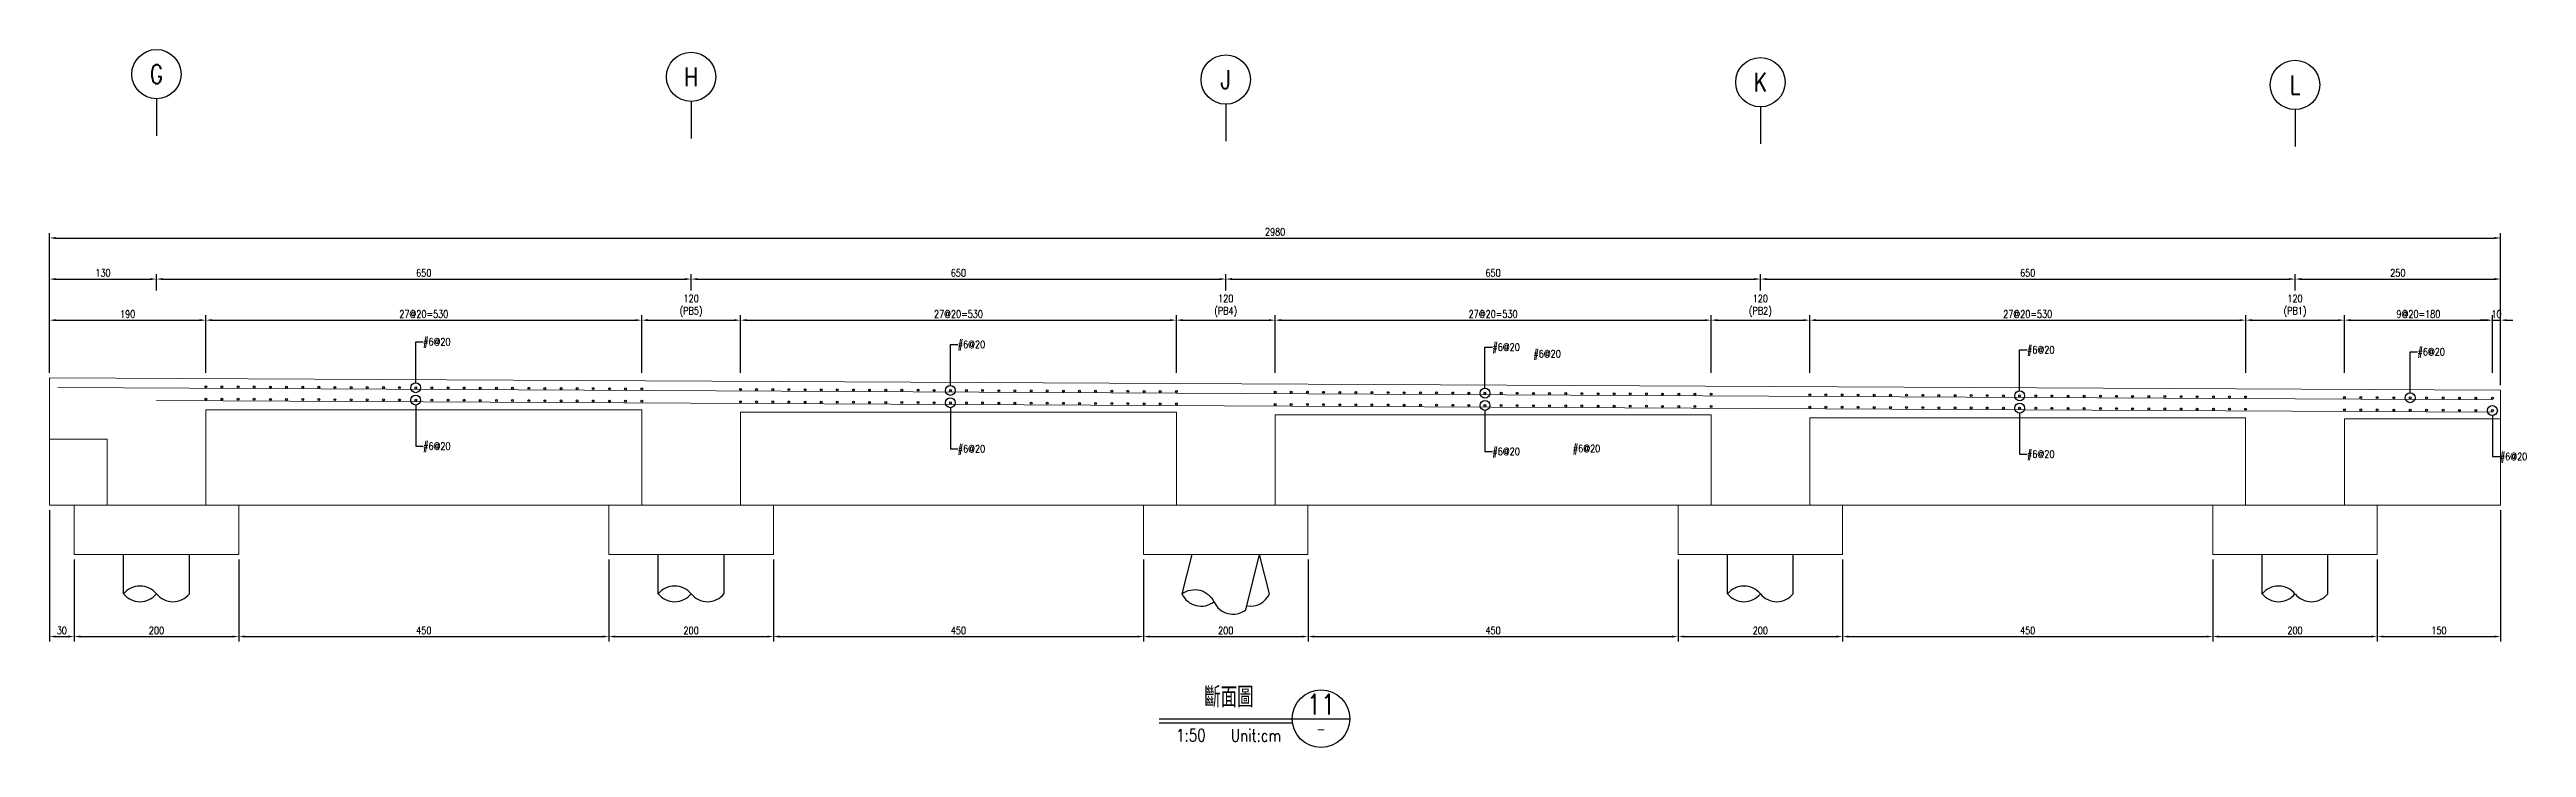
# Model space of a CAD drawing. Extents: x -4754 to 4964, y -19960 to 3942.
# Drawn here: x -286 to 2726, y -13438 to -12589 of the extents above; entities that cross this region are included whole.
import ezdxf
from ezdxf.enums import TextEntityAlignment as Align

# ---------------------------------------------------------------- set-up
doc = ezdxf.new("R2010")
doc.units = 0
doc.header["$LTSCALE"] = 3
doc.layers.get('0').update_dxf_attribs({"linetype": 'CONTINUOUS'})
doc.layers.add('HB_0', color=7, linetype='CONTINUOUS', transparency=0.5)
for name, color, linetype in [('HB_DIM', 1, 'CONTINUOUS'), ('HB_TXT_CTEXT', 2, 'CONTINUOUS'), ('鋼筋', 3, 'CONTINUOUS')]:
    doc.layers.add(name, color=color, linetype=linetype)
doc.styles.get("Standard").update_dxf_attribs({"font": 'ROMANS.shx', "width": 0.8, "bigfont": 'chineset.shx'})
doc.dimstyles.new('30', dxfattribs={"dimscale": 3, "dimtxt": 3, "dimasz": 2.5, "dimexe": 2, "dimexo": 2, "dimgap": 1, "dimtad": 1, "dimdsep": 46, "dimtxsty": 'Standard', "dimcen": 0, "dimclrd": 256, "dimclre": 256, "dimclrt": 2, "dimadec": 0, "dimazin": 0, "dimtfac": 1, "dimtix": 1, "dimtmove": 2, "dimatfit": 3, "dimfxl": 1, "dimtolj": 1, "dimtzin": 0, "dimarcsym": 0})

msp = doc.modelspace()

# ---------------------------------------------------------------- texts
at = {"layer": 'HB_TXT_CTEXT', "linetype": 'Continuous', "width": 0.8}
for p in [(168.457, -12944.203, 35.5), (818.457, -12947.475, 35.5), (1468.457, -12950.747, 35.5), (2118.457, -12954.018, 35.5), (1518.272, -12958.872, 35.5), (2593.272, -12956.408, 35.5), (168.457, -13071.203, 35.5), (818.457, -13074.475, 35.5), (1566.272, -13074.104, 35.5), (1468.457, -13077.747, 35.5), (2118.457, -13081.018, 35.5), (2693.272, -13083.912, 35.5)]:
    msp.add_text('#6@20', height=9, dxfattribs=at).set_placement(p, align=Align.MIDDLE_LEFT)

# ---------------------------------------------------------------- blocks, each defined once
blk = doc.blocks.new('pile_vertical_with_pilecap')
at = {"linetype": 'Continuous'}
for p, q in [((-40, -48.1), (-40, 0)), ((-40, -48.1), (-40, 0)), ((40, -48.1), (40, 0)), ((40, -48.1), (40, 0))]:
    blk.add_line(p, q, dxfattribs=at)
for centre, start, end in [((-20, -64.1), 38.718, 141.282), ((-20, -64.1), 38.718, 141.282), ((-20, -32), 218.718, 321.282), ((-20, -32), 218.718, 321.282), ((20, -32), 218.718, 321.282), ((20, -32), 218.718, 321.282)]:
    blk.add_arc(centre, 25.6, start, end, dxfattribs=at)
blk = doc.blocks.new('racked_with_pilecap_Transverse')
at = {"linetype": 'Continuous'}
for points in [[(-41.2, 0), (-53.2, -48.1)], [(24.4, -67.5), (41.2, 0)]]:
    blk.add_lwpolyline(points, dxfattribs=at)
blk.add_lwpolyline([(53.2, -48.1), (41.2, 0)])
for points in [[(-53.2, -48.1, -0.48), (-14.4, -57.8, 0.48), (24.4, -67.5, 0.48)], [(-53.2, -48.1, 0.48), (-14.4, -57.8, 0.48)], [(25.6, -62.6, 0.340232), (53.2, -48.1)]]:
    blk.add_lwpolyline(points, format="xyb", dxfattribs=at)
blk = doc.blocks.new('SITU_SLAB_TITLE')
at = {"color": 3, "linetype": 'Continuous'}
for p, q in [((-80.8, 0), (80.8, 0)), ((80.8, 0), (150.8, 0))]:
    blk.add_line(p, q, dxfattribs=at)
at = {"color": 1, "linetype": 'Continuous'}
blk.add_line((-80.8, -5), (81.1, -5), dxfattribs=at)
at = {"color": 4, "linetype": 'Continuous'}
blk.add_circle((115.8, 0), 35, dxfattribs=at)
at = {"color": 3, "linetype": 'Continuous', "width": 0.8}
blk.add_attdef('斷面圖', text='', height=25, dxfattribs=at).set_placement((3.8, 27.5), align=Align.MIDDLE)
blk.add_attdef('A', text='', height=25, dxfattribs=at).set_placement((115.8, 5), align=Align.CENTER)
at = {"color": 2, "linetype": 'Continuous', "width": 0.8}
for tag, p in [('1:50', (-42.4, -20)), ('UNIT::CM', (36.7, -20))]:
    blk.add_attdef(tag, text='', height=15, dxfattribs=at).set_placement(p, align=Align.MIDDLE)
at = {"color": 1, "linetype": 'Continuous', "width": 0.8}
blk.add_attdef('HB2002', text='', height=12.5, dxfattribs=at).set_placement((115.8, -12.5), align=Align.MIDDLE)
blk = doc.blocks.new('C')
at = {"color": 3, "linetype": 'Continuous'}
blk.add_circle((0, 0), 1.2, dxfattribs=at)
blk = doc.blocks.new('C_Red')
at = {"color": 1, "linetype": 'Continuous'}
blk.add_circle((0, 0), 1.2, dxfattribs=at)
blk = doc.blocks.new('*D1065')
at = {"layer": 'HB_DIM', "linetype": 'Continuous', "lineweight": -2}
for p, q in [((-285.7, -12982), (-285.7, -12812)), ((-278.2, -12818), (2686.8, -12818)), ((2694.3, -12997), (2694.3, -12812))]:
    blk.add_line(p, q, dxfattribs=at)
at = {"layer": 'HB_DIM'}
for points in [[(-278.2, -12816.7), (-278.2, -12819.2), (-285.7, -12818)], [(2686.8, -12819.2), (2686.8, -12816.7), (2694.3, -12818)]]:
    blk.add_solid(points, dxfattribs=at)
at = {"layer": 'HB_DIM', "color": 2, "linetype": 'Continuous', "insert": (1204.3, -12810.5), "char_height": 9, "attachment_point": 5, "rotation": 0}
blk.add_mtext('\\A1;2980', dxfattribs=at)
blk = doc.blocks.new('*D1066')
at = {"layer": 'HB_DIM', "linetype": 'Continuous', "lineweight": -2}
for p, q in [((-285.7, -12982), (-285.7, -12862)), ((-278.2, -12868), (-163.2, -12868)), ((-155.7, -12882), (-155.7, -12862))]:
    blk.add_line(p, q, dxfattribs=at)
at = {"layer": 'HB_DIM'}
for points in [[(-278.2, -12866.7), (-278.2, -12869.2), (-285.7, -12868)], [(-163.2, -12869.2), (-163.2, -12866.7), (-155.7, -12868)]]:
    blk.add_solid(points, dxfattribs=at)
at = {"layer": 'HB_DIM', "color": 2, "linetype": 'Continuous', "insert": (-220.7, -12860.5), "char_height": 9, "attachment_point": 5, "rotation": 0}
blk.add_mtext('\\A1;130', dxfattribs=at)
blk = doc.blocks.new('*D1067')
at = {"layer": 'HB_DIM', "linetype": 'Continuous', "lineweight": -2}
for p, q in [((-155.7, -12882), (-155.7, -12862)), ((-148.2, -12868), (486.8, -12868)), ((494.3, -12882), (494.3, -12862))]:
    blk.add_line(p, q, dxfattribs=at)
at = {"layer": 'HB_DIM'}
for points in [[(-148.2, -12866.7), (-148.2, -12869.2), (-155.7, -12868)], [(486.8, -12869.2), (486.8, -12866.7), (494.3, -12868)]]:
    blk.add_solid(points, dxfattribs=at)
at = {"layer": 'HB_DIM', "color": 2, "linetype": 'Continuous', "insert": (169.3, -12860.5), "char_height": 9, "attachment_point": 5, "rotation": 0}
blk.add_mtext('\\A1;650', dxfattribs=at)
blk = doc.blocks.new('*D1068')
at = {"layer": 'HB_DIM', "linetype": 'Continuous', "lineweight": -2}
for p, q in [((494.3, -12882), (494.3, -12862)), ((501.8, -12868), (1136.8, -12868)), ((1144.3, -12882), (1144.3, -12862))]:
    blk.add_line(p, q, dxfattribs=at)
at = {"layer": 'HB_DIM'}
for points in [[(501.8, -12866.7), (501.8, -12869.2), (494.3, -12868)], [(1136.8, -12869.2), (1136.8, -12866.7), (1144.3, -12868)]]:
    blk.add_solid(points, dxfattribs=at)
at = {"layer": 'HB_DIM', "color": 2, "linetype": 'Continuous', "insert": (819.3, -12860.5), "char_height": 9, "attachment_point": 5, "rotation": 0}
blk.add_mtext('\\A1;650', dxfattribs=at)
blk = doc.blocks.new('*D1069')
at = {"layer": 'HB_DIM', "linetype": 'Continuous', "lineweight": -2}
for p, q in [((1144.3, -12882), (1144.3, -12862)), ((1151.8, -12868), (1786.8, -12868)), ((1794.3, -12882), (1794.3, -12862))]:
    blk.add_line(p, q, dxfattribs=at)
at = {"layer": 'HB_DIM'}
for points in [[(1151.8, -12866.7), (1151.8, -12869.2), (1144.3, -12868)], [(1786.8, -12869.2), (1786.8, -12866.7), (1794.3, -12868)]]:
    blk.add_solid(points, dxfattribs=at)
at = {"layer": 'HB_DIM', "color": 2, "linetype": 'Continuous', "insert": (1469.3, -12860.5), "char_height": 9, "attachment_point": 5, "rotation": 0}
blk.add_mtext('\\A1;650', dxfattribs=at)
blk = doc.blocks.new('*D1070')
at = {"layer": 'HB_DIM', "linetype": 'Continuous', "lineweight": -2}
for p, q in [((1794.3, -12882), (1794.3, -12862)), ((1801.8, -12868), (2436.8, -12868)), ((2444.3, -12882), (2444.3, -12862))]:
    blk.add_line(p, q, dxfattribs=at)
at = {"layer": 'HB_DIM'}
for points in [[(1801.8, -12866.7), (1801.8, -12869.2), (1794.3, -12868)], [(2436.8, -12869.2), (2436.8, -12866.7), (2444.3, -12868)]]:
    blk.add_solid(points, dxfattribs=at)
at = {"layer": 'HB_DIM', "color": 2, "linetype": 'Continuous', "insert": (2119.3, -12860.5), "char_height": 9, "attachment_point": 5, "rotation": 0}
blk.add_mtext('\\A1;650', dxfattribs=at)
blk = doc.blocks.new('*D1071')
at = {"layer": 'HB_DIM', "linetype": 'Continuous', "lineweight": -2}
for p, q in [((2444.3, -12882), (2444.3, -12862)), ((2451.8, -12868), (2686.8, -12868)), ((2694.3, -12997), (2694.3, -12862))]:
    blk.add_line(p, q, dxfattribs=at)
at = {"layer": 'HB_DIM'}
for points in [[(2451.8, -12866.7), (2451.8, -12869.2), (2444.3, -12868)], [(2686.8, -12869.2), (2686.8, -12866.7), (2694.3, -12868)]]:
    blk.add_solid(points, dxfattribs=at)
at = {"layer": 'HB_DIM', "color": 2, "linetype": 'Continuous', "insert": (2569.3, -12860.5), "char_height": 9, "attachment_point": 5, "rotation": 0}
blk.add_mtext('\\A1;250', dxfattribs=at)
blk = doc.blocks.new('*D1072')
at = {"layer": 'HB_DIM', "linetype": 'Continuous', "lineweight": -2}
for p, q in [((-285.7, -12982), (-285.7, -12912)), ((-278.2, -12918), (-103.2, -12918)), ((-95.7, -12982), (-95.7, -12912))]:
    blk.add_line(p, q, dxfattribs=at)
at = {"layer": 'HB_DIM'}
for points in [[(-278.2, -12916.7), (-278.2, -12919.2), (-285.7, -12918)], [(-103.2, -12919.2), (-103.2, -12916.7), (-95.7, -12918)]]:
    blk.add_solid(points, dxfattribs=at)
at = {"layer": 'HB_DIM', "color": 2, "linetype": 'Continuous', "insert": (-190.7, -12910.5), "char_height": 9, "attachment_point": 5, "rotation": 0}
blk.add_mtext('\\A1;190', dxfattribs=at)
blk = doc.blocks.new('*D1073')
at = {"layer": 'HB_DIM', "linetype": 'Continuous', "lineweight": -2}
for p, q in [((-95.7, -12982), (-95.7, -12912)), ((-88.2, -12918), (426.8, -12918)), ((434.3, -12982), (434.3, -12912))]:
    blk.add_line(p, q, dxfattribs=at)
at = {"layer": 'HB_DIM'}
for points in [[(-88.2, -12916.7), (-88.2, -12919.2), (-95.7, -12918)], [(426.8, -12919.2), (426.8, -12916.7), (434.3, -12918)]]:
    blk.add_solid(points, dxfattribs=at)
at = {"layer": 'HB_DIM', "color": 2, "linetype": 'Continuous', "insert": (169.3, -12910.5), "char_height": 9, "attachment_point": 5, "rotation": 0}
blk.add_mtext('\\A1;27@20=530', dxfattribs=at)
blk = doc.blocks.new('*D1074')
at = {"layer": 'HB_DIM', "linetype": 'Continuous', "lineweight": -2}
for p, q in [((434.3, -12982), (434.3, -12912)), ((441.8, -12918), (546.8, -12918)), ((554.3, -12982), (554.3, -12912))]:
    blk.add_line(p, q, dxfattribs=at)
at = {"layer": 'HB_DIM'}
for points in [[(441.8, -12916.7), (441.8, -12919.2), (434.3, -12918)], [(546.8, -12919.2), (546.8, -12916.7), (554.3, -12918)]]:
    blk.add_solid(points, dxfattribs=at)
at = {"layer": 'HB_DIM', "color": 2, "linetype": 'Continuous', "insert": (494.3, -12900.6), "char_height": 9, "attachment_point": 5, "rotation": 0}
blk.add_mtext('\\A1;120^J(PB5)', dxfattribs=at)
blk = doc.blocks.new('*D1075')
at = {"layer": 'HB_DIM', "linetype": 'Continuous', "lineweight": -2}
for p, q in [((554.3, -12982), (554.3, -12912)), ((561.8, -12918), (1076.8, -12918)), ((1084.3, -12982), (1084.3, -12912))]:
    blk.add_line(p, q, dxfattribs=at)
at = {"layer": 'HB_DIM'}
for points in [[(561.8, -12916.7), (561.8, -12919.2), (554.3, -12918)], [(1076.8, -12919.2), (1076.8, -12916.7), (1084.3, -12918)]]:
    blk.add_solid(points, dxfattribs=at)
at = {"layer": 'HB_DIM', "color": 2, "linetype": 'Continuous', "insert": (819.3, -12910.5), "char_height": 9, "attachment_point": 5, "rotation": 0}
blk.add_mtext('\\A1;27@20=530', dxfattribs=at)
blk = doc.blocks.new('*D1076')
at = {"layer": 'HB_DIM', "linetype": 'Continuous', "lineweight": -2}
for p, q in [((1084.3, -12982), (1084.3, -12912)), ((1091.8, -12918), (1196.8, -12918)), ((1204.3, -12982), (1204.3, -12912))]:
    blk.add_line(p, q, dxfattribs=at)
at = {"layer": 'HB_DIM'}
for points in [[(1091.8, -12916.7), (1091.8, -12919.2), (1084.3, -12918)], [(1196.8, -12919.2), (1196.8, -12916.7), (1204.3, -12918)]]:
    blk.add_solid(points, dxfattribs=at)
at = {"layer": 'HB_DIM', "color": 2, "linetype": 'Continuous', "insert": (1144.3, -12900.6), "char_height": 9, "attachment_point": 5, "rotation": 0}
blk.add_mtext('\\A1;120^J(PB4)', dxfattribs=at)
blk = doc.blocks.new('*D1077')
at = {"layer": 'HB_DIM', "linetype": 'Continuous', "lineweight": -2}
for p, q in [((1204.3, -12982), (1204.3, -12912)), ((1211.8, -12918), (1726.8, -12918)), ((1734.3, -12982), (1734.3, -12912))]:
    blk.add_line(p, q, dxfattribs=at)
at = {"layer": 'HB_DIM'}
for points in [[(1211.8, -12916.7), (1211.8, -12919.2), (1204.3, -12918)], [(1726.8, -12919.2), (1726.8, -12916.7), (1734.3, -12918)]]:
    blk.add_solid(points, dxfattribs=at)
at = {"layer": 'HB_DIM', "color": 2, "linetype": 'Continuous', "insert": (1469.3, -12910.5), "char_height": 9, "attachment_point": 5, "rotation": 0}
blk.add_mtext('\\A1;27@20=530', dxfattribs=at)
blk = doc.blocks.new('*D1078')
at = {"layer": 'HB_DIM', "linetype": 'Continuous', "lineweight": -2}
for p, q in [((1734.3, -12982), (1734.3, -12912)), ((1741.8, -12918), (1846.8, -12918)), ((1854.3, -12982), (1854.3, -12912))]:
    blk.add_line(p, q, dxfattribs=at)
at = {"layer": 'HB_DIM'}
for points in [[(1741.8, -12916.7), (1741.8, -12919.2), (1734.3, -12918)], [(1846.8, -12919.2), (1846.8, -12916.7), (1854.3, -12918)]]:
    blk.add_solid(points, dxfattribs=at)
at = {"layer": 'HB_DIM', "color": 2, "linetype": 'Continuous', "insert": (1794.3, -12900.6), "char_height": 9, "attachment_point": 5, "rotation": 0}
blk.add_mtext('\\A1;120^J(PB2)', dxfattribs=at)
blk = doc.blocks.new('*D1079')
at = {"layer": 'HB_DIM', "linetype": 'Continuous', "lineweight": -2}
for p, q in [((1854.3, -12982), (1854.3, -12912)), ((1861.8, -12918), (2376.8, -12918)), ((2384.3, -12982), (2384.3, -12912))]:
    blk.add_line(p, q, dxfattribs=at)
at = {"layer": 'HB_DIM'}
for points in [[(1861.8, -12916.7), (1861.8, -12919.2), (1854.3, -12918)], [(2376.8, -12919.2), (2376.8, -12916.7), (2384.3, -12918)]]:
    blk.add_solid(points, dxfattribs=at)
at = {"layer": 'HB_DIM', "color": 2, "linetype": 'Continuous', "insert": (2119.3, -12910.5), "char_height": 9, "attachment_point": 5, "rotation": 0}
blk.add_mtext('\\A1;27@20=530', dxfattribs=at)
blk = doc.blocks.new('*D1080')
at = {"layer": 'HB_DIM', "linetype": 'Continuous', "lineweight": -2}
for p, q in [((2384.3, -12982), (2384.3, -12912)), ((2391.8, -12918), (2496.8, -12918)), ((2504.3, -12982), (2504.3, -12912))]:
    blk.add_line(p, q, dxfattribs=at)
at = {"layer": 'HB_DIM'}
for points in [[(2391.8, -12916.7), (2391.8, -12919.2), (2384.3, -12918)], [(2496.8, -12919.2), (2496.8, -12916.7), (2504.3, -12918)]]:
    blk.add_solid(points, dxfattribs=at)
at = {"layer": 'HB_DIM', "color": 2, "linetype": 'Continuous', "insert": (2444.3, -12900.6), "char_height": 9, "attachment_point": 5, "rotation": 0}
blk.add_mtext('\\A1;120^J(PB1)', dxfattribs=at)
blk = doc.blocks.new('*D1081')
at = {"layer": 'HB_DIM', "linetype": 'Continuous', "lineweight": -2}
for p, q in [((2504.3, -12982), (2504.3, -12912)), ((2511.8, -12918), (2676.8, -12918)), ((2684.3, -12982), (2684.3, -12912))]:
    blk.add_line(p, q, dxfattribs=at)
at = {"layer": 'HB_DIM'}
for points in [[(2511.8, -12916.7), (2511.8, -12919.2), (2504.3, -12918)], [(2676.8, -12919.2), (2676.8, -12916.7), (2684.3, -12918)]]:
    blk.add_solid(points, dxfattribs=at)
at = {"layer": 'HB_DIM', "color": 2, "linetype": 'Continuous', "insert": (2594.3, -12910.5), "char_height": 9, "attachment_point": 5, "rotation": 0}
blk.add_mtext('\\A1;9@20=180', dxfattribs=at)
blk = doc.blocks.new('*D1082')
at = {"layer": 'HB_DIM', "linetype": 'Continuous', "lineweight": -2}
for p, q in [((2676.8, -12918), (2669.3, -12918)), ((2684.3, -12982), (2684.3, -12912)), ((2684.3, -12918), (2694.3, -12918)), ((2694.3, -12982), (2694.3, -12912)), ((2701.8, -12918), (2709.3, -12918))]:
    blk.add_line(p, q, dxfattribs=at)
at = {"layer": 'HB_DIM'}
for points in [[(2676.8, -12919.2), (2676.8, -12916.7), (2684.3, -12918)], [(2701.8, -12916.7), (2701.8, -12919.2), (2694.3, -12918)]]:
    blk.add_solid(points, dxfattribs=at)
at = {"layer": 'HB_DIM', "color": 2, "linetype": 'Continuous', "insert": (2689.3, -12910.5), "char_height": 9, "attachment_point": 5, "rotation": 0}
blk.add_mtext('\\A1;10', dxfattribs=at)
blk = doc.blocks.new('*D1083')
at = {"layer": 'HB_DIM', "linetype": 'Continuous', "lineweight": -2}
for p, q in [((-285.7, -13149), (-285.7, -13309)), ((-255.7, -13209), (-255.7, -13309)), ((-278.2, -13303), (-263.2, -13303))]:
    blk.add_line(p, q, dxfattribs=at)
at = {"layer": 'HB_DIM'}
for points in [[(-278.2, -13301.7), (-278.2, -13304.2), (-285.7, -13303)], [(-263.2, -13304.2), (-263.2, -13301.7), (-255.7, -13303)]]:
    blk.add_solid(points, dxfattribs=at)
at = {"layer": 'HB_DIM', "color": 2, "linetype": 'Continuous', "insert": (-270.7, -13295.5), "char_height": 9, "attachment_point": 5, "rotation": 0}
blk.add_mtext('\\A1;30', dxfattribs=at)
blk = doc.blocks.new('*D1084')
at = {"layer": 'HB_DIM', "linetype": 'Continuous', "lineweight": -2}
for p, q in [((-255.7, -13209), (-255.7, -13309)), ((-55.7, -13209), (-55.7, -13309)), ((-248.2, -13303), (-63.2, -13303))]:
    blk.add_line(p, q, dxfattribs=at)
at = {"layer": 'HB_DIM'}
for points in [[(-248.2, -13301.7), (-248.2, -13304.2), (-255.7, -13303)], [(-63.2, -13304.2), (-63.2, -13301.7), (-55.7, -13303)]]:
    blk.add_solid(points, dxfattribs=at)
at = {"layer": 'HB_DIM', "color": 2, "linetype": 'Continuous', "insert": (-155.7, -13295.5), "char_height": 9, "attachment_point": 5, "rotation": 0}
blk.add_mtext('\\A1;200', dxfattribs=at)
blk = doc.blocks.new('*D1085')
at = {"layer": 'HB_DIM', "linetype": 'Continuous', "lineweight": -2}
for p, q in [((-55.7, -13209), (-55.7, -13309)), ((394.3, -13209), (394.3, -13309)), ((-48.2, -13303), (386.8, -13303))]:
    blk.add_line(p, q, dxfattribs=at)
at = {"layer": 'HB_DIM'}
for points in [[(-48.2, -13301.7), (-48.2, -13304.2), (-55.7, -13303)], [(386.8, -13304.2), (386.8, -13301.7), (394.3, -13303)]]:
    blk.add_solid(points, dxfattribs=at)
at = {"layer": 'HB_DIM', "color": 2, "linetype": 'Continuous', "insert": (169.3, -13295.5), "char_height": 9, "attachment_point": 5, "rotation": 0}
blk.add_mtext('\\A1;450', dxfattribs=at)
blk = doc.blocks.new('*D1086')
at = {"layer": 'HB_DIM', "linetype": 'Continuous', "lineweight": -2}
for p, q in [((394.3, -13209), (394.3, -13309)), ((594.3, -13209), (594.3, -13309)), ((401.8, -13303), (586.8, -13303))]:
    blk.add_line(p, q, dxfattribs=at)
at = {"layer": 'HB_DIM'}
for points in [[(401.8, -13301.7), (401.8, -13304.2), (394.3, -13303)], [(586.8, -13304.2), (586.8, -13301.7), (594.3, -13303)]]:
    blk.add_solid(points, dxfattribs=at)
at = {"layer": 'HB_DIM', "color": 2, "linetype": 'Continuous', "insert": (494.3, -13295.5), "char_height": 9, "attachment_point": 5, "rotation": 0}
blk.add_mtext('\\A1;200', dxfattribs=at)
blk = doc.blocks.new('*D1087')
at = {"layer": 'HB_DIM', "linetype": 'Continuous', "lineweight": -2}
for p, q in [((594.3, -13209), (594.3, -13309)), ((1044.3, -13209), (1044.3, -13309)), ((601.8, -13303), (1036.8, -13303))]:
    blk.add_line(p, q, dxfattribs=at)
at = {"layer": 'HB_DIM'}
for points in [[(601.8, -13301.7), (601.8, -13304.2), (594.3, -13303)], [(1036.8, -13304.2), (1036.8, -13301.7), (1044.3, -13303)]]:
    blk.add_solid(points, dxfattribs=at)
at = {"layer": 'HB_DIM', "color": 2, "linetype": 'Continuous', "insert": (819.3, -13295.5), "char_height": 9, "attachment_point": 5, "rotation": 0}
blk.add_mtext('\\A1;450', dxfattribs=at)
blk = doc.blocks.new('*D1088')
at = {"layer": 'HB_DIM', "linetype": 'Continuous', "lineweight": -2}
for p, q in [((1044.3, -13209), (1044.3, -13309)), ((1244.3, -13209), (1244.3, -13309)), ((1051.8, -13303), (1236.8, -13303))]:
    blk.add_line(p, q, dxfattribs=at)
at = {"layer": 'HB_DIM'}
for points in [[(1051.8, -13301.7), (1051.8, -13304.2), (1044.3, -13303)], [(1236.8, -13304.2), (1236.8, -13301.7), (1244.3, -13303)]]:
    blk.add_solid(points, dxfattribs=at)
at = {"layer": 'HB_DIM', "color": 2, "linetype": 'Continuous', "insert": (1144.3, -13295.5), "char_height": 9, "attachment_point": 5, "rotation": 0}
blk.add_mtext('\\A1;200', dxfattribs=at)
blk = doc.blocks.new('*D1089')
at = {"layer": 'HB_DIM', "linetype": 'Continuous', "lineweight": -2}
for p, q in [((1244.3, -13209), (1244.3, -13309)), ((1694.3, -13209), (1694.3, -13309)), ((1251.8, -13303), (1686.8, -13303))]:
    blk.add_line(p, q, dxfattribs=at)
at = {"layer": 'HB_DIM'}
for points in [[(1251.8, -13301.7), (1251.8, -13304.2), (1244.3, -13303)], [(1686.8, -13304.2), (1686.8, -13301.7), (1694.3, -13303)]]:
    blk.add_solid(points, dxfattribs=at)
at = {"layer": 'HB_DIM', "color": 2, "linetype": 'Continuous', "insert": (1469.3, -13295.5), "char_height": 9, "attachment_point": 5, "rotation": 0}
blk.add_mtext('\\A1;450', dxfattribs=at)
blk = doc.blocks.new('*D1090')
at = {"layer": 'HB_DIM', "linetype": 'Continuous', "lineweight": -2}
for p, q in [((1694.3, -13209), (1694.3, -13309)), ((1894.3, -13209), (1894.3, -13309)), ((1701.8, -13303), (1886.8, -13303))]:
    blk.add_line(p, q, dxfattribs=at)
at = {"layer": 'HB_DIM'}
for points in [[(1701.8, -13301.7), (1701.8, -13304.2), (1694.3, -13303)], [(1886.8, -13304.2), (1886.8, -13301.7), (1894.3, -13303)]]:
    blk.add_solid(points, dxfattribs=at)
at = {"layer": 'HB_DIM', "color": 2, "linetype": 'Continuous', "insert": (1794.3, -13295.5), "char_height": 9, "attachment_point": 5, "rotation": 0}
blk.add_mtext('\\A1;200', dxfattribs=at)
blk = doc.blocks.new('*D1091')
at = {"layer": 'HB_DIM', "linetype": 'Continuous', "lineweight": -2}
for p, q in [((1894.3, -13209), (1894.3, -13309)), ((2344.3, -13209), (2344.3, -13309)), ((1901.8, -13303), (2336.8, -13303))]:
    blk.add_line(p, q, dxfattribs=at)
at = {"layer": 'HB_DIM'}
for points in [[(1901.8, -13301.7), (1901.8, -13304.2), (1894.3, -13303)], [(2336.8, -13304.2), (2336.8, -13301.7), (2344.3, -13303)]]:
    blk.add_solid(points, dxfattribs=at)
at = {"layer": 'HB_DIM', "color": 2, "linetype": 'Continuous', "insert": (2119.3, -13295.5), "char_height": 9, "attachment_point": 5, "rotation": 0}
blk.add_mtext('\\A1;450', dxfattribs=at)
blk = doc.blocks.new('*D1092')
at = {"layer": 'HB_DIM', "linetype": 'Continuous', "lineweight": -2}
for p, q in [((2344.3, -13209), (2344.3, -13309)), ((2544.3, -13209), (2544.3, -13309)), ((2351.8, -13303), (2536.8, -13303))]:
    blk.add_line(p, q, dxfattribs=at)
at = {"layer": 'HB_DIM'}
for points in [[(2351.8, -13301.7), (2351.8, -13304.2), (2344.3, -13303)], [(2536.8, -13304.2), (2536.8, -13301.7), (2544.3, -13303)]]:
    blk.add_solid(points, dxfattribs=at)
at = {"layer": 'HB_DIM', "color": 2, "linetype": 'Continuous', "insert": (2444.3, -13295.5), "char_height": 9, "attachment_point": 5, "rotation": 0}
blk.add_mtext('\\A1;200', dxfattribs=at)
blk = doc.blocks.new('*D1093')
at = {"layer": 'HB_DIM', "linetype": 'Continuous', "lineweight": -2}
for p, q in [((2694.3, -13149), (2694.3, -13309)), ((2544.3, -13209), (2544.3, -13309)), ((2551.8, -13303), (2686.8, -13303))]:
    blk.add_line(p, q, dxfattribs=at)
at = {"layer": 'HB_DIM'}
for points in [[(2551.8, -13301.7), (2551.8, -13304.2), (2544.3, -13303)], [(2686.8, -13304.2), (2686.8, -13301.7), (2694.3, -13303)]]:
    blk.add_solid(points, dxfattribs=at)
at = {"layer": 'HB_DIM', "color": 2, "linetype": 'Continuous', "insert": (2619.3, -13295.5), "char_height": 9, "attachment_point": 5, "rotation": 0}
blk.add_mtext('\\A1;150', dxfattribs=at)
blk = doc.blocks.new('line_guide')
at = {"color": 4, "linetype": 'Continuous'}
blk.add_line((0, 0), (0, -45), dxfattribs=at)
blk.add_circle((0, 30), 30, dxfattribs=at)
at = {"color": 4, "linetype": 'Continuous', "width": 0.8}
blk.add_attdef('A', text='', height=22.5, dxfattribs=at).set_placement((0, 30), align=Align.MIDDLE)

# ---------------------------------------------------------------- dimensions: what is measured, and where the dimension line sits
at = {"layer": 'HB_DIM', "linetype": 'Continuous'}
for base, p1, p2, picture, middle in [((2694.272, -12817.962), (-285.728, -12987.962, -124.5), (2694.272, -13002.962, -124.5), '*D1065', (1204.272, -12810.462)), ((-155.728, -12867.962), (-285.728, -12987.962, -124.5), (-155.728, -12887.962, -124.5), '*D1066', (-220.728, -12860.462)), ((494.272, -12867.962), (-155.728, -12887.962, -124.5), (494.272, -12887.962, -124.5), '*D1067', (169.272, -12860.462)), ((1144.272, -12867.962), (494.272, -12887.962, -124.5), (1144.272, -12887.962, -124.5), '*D1068', (819.272, -12860.462)), ((1794.272, -12867.962), (1144.272, -12887.962, -124.5), (1794.272, -12887.962, -124.5), '*D1069', (1469.272, -12860.462)), ((2444.272, -12867.962), (1794.272, -12887.962, -124.5), (2444.272, -12887.962, -124.5), '*D1070', (2119.272, -12860.462)), ((2694.272, -12867.962), (2444.272, -12887.962, -124.5), (2694.272, -13002.962, -124.5), '*D1071', (2569.272, -12860.462)), ((-95.728, -12917.962), (-285.728, -12987.962, -124.5), (-95.728, -12987.962, -4364.5), '*D1072', (-190.728, -12910.462)), ((2694.272, -12917.962), (2684.272, -12987.962, -4364.5), (2694.272, -12987.962, -124.5), '*D1082', (2689.272, -12910.462)), ((-255.728, -13302.962), (-285.728, -13142.962, -124.5), (-255.728, -13202.962, -4373.5), '*D1083', (-270.728, -13295.462)), ((2694.272, -13302.962), (2544.272, -13202.962, -4373.5), (2694.272, -13142.962, -124.5), '*D1093', (2619.272, -13295.462)), ((-55.728, -13302.962), (-255.728, -13202.962, -4373.5), (-55.728, -13202.962, -4373.5), '*D1084', (-155.728, -13295.462)), ((394.272, -13302.962), (-55.728, -13202.962, -4373.5), (394.272, -13202.962, -4373.5), '*D1085', (169.272, -13295.462)), ((594.272, -13302.962), (394.272, -13202.962, -4373.5), (594.272, -13202.962, -4373.5), '*D1086', (494.272, -13295.462)), ((1044.272, -13302.962), (594.272, -13202.962, -4373.5), (1044.272, -13202.962, -4373.5), '*D1087', (819.272, -13295.462)), ((1244.272, -13302.962), (1044.272, -13202.962, -4373.5), (1244.272, -13202.962, -4373.5), '*D1088', (1144.272, -13295.462)), ((1694.272, -13302.962), (1244.272, -13202.962, -4373.5), (1694.272, -13202.962, -4373.5), '*D1089', (1469.272, -13295.462)), ((1894.272, -13302.962), (1694.272, -13202.962, -4373.5), (1894.272, -13202.962, -4373.5), '*D1090', (1794.272, -13295.462)), ((2344.272, -13302.962), (1894.272, -13202.962, -4373.5), (2344.272, -13202.962, -4373.5), '*D1091', (2119.272, -13295.462)), ((2544.272, -13302.962), (2344.272, -13202.962, -4373.5), (2544.272, -13202.962, -4373.5), '*D1092', (2444.272, -13295.462))]:
    dim = msp.add_linear_dim(base=base, p1=p1, p2=p2, angle=0, dimstyle='30', override={"dimdec": 0, "dimpost": '<>'}, dxfattribs=at)
    dim.commit()
    dim.dimension.update_dxf_attribs({"geometry": picture, "text_midpoint": middle})
for base, p1, p2, text, picture, middle in [((554.272, -12917.962), (434.272, -12987.962, -4364.5), (554.272, -12987.962, -4364.5), '<>^J(PB5)', '*D1074', (494.272, -12900.605)), ((1204.272, -12917.962), (1084.272, -12987.962, -4364.5), (1204.272, -12987.962, -4364.5), '<>^J(PB4)', '*D1076', (1144.272, -12900.605)), ((1854.272, -12917.962), (1734.272, -12987.962, -4364.5), (1854.272, -12987.962, -4364.5), '<>^J(PB2)', '*D1078', (1794.272, -12900.605)), ((2504.272, -12917.962), (2384.272, -12987.962, -4364.5), (2504.272, -12987.962, -4364.5), '<>^J(PB1)', '*D1080', (2444.272, -12900.605)), ((434.272, -12917.962), (-95.728, -12987.962, -4364.5), (434.272, -12987.962, -4364.5), '27@20=<>', '*D1073', (169.272, -12910.462)), ((1084.272, -12917.962), (554.272, -12987.962, -4364.5), (1084.272, -12987.962, -4364.5), '27@20=<>', '*D1075', (819.272, -12910.462)), ((1734.272, -12917.962), (1204.272, -12987.962, -4364.5), (1734.272, -12987.962, -4364.5), '27@20=<>', '*D1077', (1469.272, -12910.462)), ((2384.272, -12917.962), (1854.272, -12987.962, -4364.5), (2384.272, -12987.962, -4364.5), '27@20=<>', '*D1079', (2119.272, -12910.462)), ((2684.272, -12917.962), (2504.272, -12987.962, -4364.5), (2684.272, -12987.962, -4364.5), '9@20=<>', '*D1081', (2594.272, -12910.462))]:
    dim = msp.add_linear_dim(base=base, p1=p1, p2=p2, angle=0, text=text, dimstyle='30', override={"dimdec": 0, "dimpost": '<>'}, dxfattribs=at)
    dim.commit()
    dim.dimension.update_dxf_attribs({"geometry": picture, "text_midpoint": middle})

# ---------------------------------------------------------------- linework, layer by layer
at = {"layer": 'HB_0', "lineweight": 5}
for points in [[(-285.728, -13062.962), (-285.728, -13142.962), (2694.272, -13142.962), (2694.272, -13002.962)], [(-255.728, -13202.962), (-55.728, -13202.962), (-55.728, -13142.962), (-255.728, -13142.962), (-255.728, -13202.962)], [(394.272, -13202.962), (594.272, -13202.962), (594.272, -13142.962), (394.272, -13142.962), (394.272, -13202.962)], [(1044.272, -13202.962), (1244.272, -13202.962), (1244.272, -13142.962), (1044.272, -13142.962), (1044.272, -13202.962)], [(1694.272, -13202.962), (1894.272, -13202.962), (1894.272, -13142.962), (1694.272, -13142.962), (1694.272, -13202.962)], [(2344.272, -13202.962), (2544.272, -13202.962), (2544.272, -13142.962), (2344.272, -13142.962), (2344.272, -13202.962)]]:
    msp.add_lwpolyline(points, dxfattribs=at)
at = {"layer": 'HB_0', "color": 4, "lineweight": 5, "true_color": 0x00ffff}
msp.add_polyline3d([(2694.272, -13002.962, -124.5), (2694.272, -13037.962, -124.5), (2504.272, -13037.962, -4373.5), (2504.272, -13142.962, -4373.5), (2384.272, -13142.962, -4373.5), (2384.272, -13036.962, -4373.5), (1854.272, -13036.962, -4373.5), (1854.272, -13142.962, -4373.5), (1734.272, -13142.962, -4373.5), (1734.272, -13032.962, -4373.5), (1204.272, -13032.962, -4373.5), (1204.272, -13142.962, -4373.5), (1084.272, -13142.962, -4373.5), (1084.272, -13029.962, -4373.5), (554.272, -13029.962, -4373.5), (554.272, -13142.962, -4373.5), (434.272, -13142.962, -4373.5), (434.272, -13026.962, -4373.5), (-95.728, -13026.962, -4373.5), (-95.728, -13142.962, -4373.5), (-215.728, -13142.962, -4373.5), (-215.728, -13062.962, -4373.5), (-285.728, -13062.962, -4373.5), (-285.728, -12987.962, -4373.5), (2694.272, -13002.962, -124.5)], dxfattribs=at)
at = {"layer": 'HB_DIM', "color": 1, "linetype": 'Continuous'}
for points in [[(159.457, -12994.203), (159.457, -12944.203), (168.457, -12944.203)], [(809.457, -12997.475), (809.457, -12947.475), (818.457, -12947.475)], [(1459.457, -13000.747), (1459.457, -12950.747), (1468.457, -12950.747)], [(2109.457, -13004.018), (2109.457, -12954.018), (2118.457, -12954.018)], [(2584.272, -13006.408), (2584.272, -12956.408), (2593.272, -12956.408)], [(159.457, -13021.203), (159.457, -13071.203), (168.457, -13071.203)], [(809.457, -13024.475), (809.457, -13074.475), (818.457, -13074.475)], [(1459.457, -13027.747), (1459.457, -13077.747), (1468.457, -13077.747)], [(2109.457, -13031.018), (2109.457, -13081.018), (2118.457, -13081.018)], [(2684.272, -13033.912), (2684.272, -13083.912), (2693.272, -13083.912)]]:
    msp.add_lwpolyline(points, dxfattribs=at)
for points in [[(1500.272, -13008.872, 0, 5, 0), (1500.272, -12993.872, 0, 0, 0), (1500.272, -12958.872, 0, 0, 0), (1518.272, -12958.872, 0, 0, 0)], [(1548.272, -13024.104, 0, 5, 0), (1548.272, -13039.104, 0, 0, 0), (1548.272, -13074.104, 0, 0, 0), (1566.272, -13074.104, 0, 0, 0)]]:
    msp.add_lwpolyline(points, format="xyseb", dxfattribs=at)
at = {"layer": '鋼筋', "lineweight": 5}
for p, q in [((-275.728, -12999.872, 35.5), (2684.272, -13014.872, 35.5)), ((-155.728, -13015.526, 35.5), (2684.272, -13029.822, 35.5))]:
    msp.add_line(p, q, dxfattribs=at)

# ---------------------------------------------------------------- block references
at = {"layer": 'HB_0', "linetype": 'Continuous'}
for p, values in [((-155.728, -12648.616, -124.5), {'A': 'G'}), ((494.272, -12651.888, -124.5), {'A': 'H'}), ((1144.272, -12655.16, -124.5), {'A': 'J'}), ((1794.272, -12658.432, -124.5), {'A': 'K'}), ((2444.272, -12661.704, -124.5), {'A': 'L'})]:
    msp.add_blockref('line_guide', p, dxfattribs=at).add_auto_attribs(values)
for name, p in [('pile_vertical_with_pilecap', (-155.728, -13202.962)), ('pile_vertical_with_pilecap', (494.272, -13202.962)), ('racked_with_pilecap_Transverse', (1144.272, -13202.962)), ('pile_vertical_with_pilecap', (1794.272, -13202.962)), ('pile_vertical_with_pilecap', (2444.272, -13202.962))]:
    msp.add_blockref(name, p, dxfattribs=at)
at = {"layer": 'HB_DIM', "linetype": 'Continuous', "xscale": 5, "yscale": 5, "zscale": 5}
for p in [(159.457, -13000.203, 35.5), (159.457, -13015.203, 35.5), (809.457, -13003.475, 35.5), (1459.457, -13006.747, 35.5), (2109.457, -13010.018, 35.5), (2584.272, -13012.408, 35.5), (809.457, -13018.475, 35.5), (1459.457, -13021.747, 35.5), (2109.457, -13025.018, 35.5), (2684.272, -13027.912, 35.5)]:
    msp.add_blockref('C_Red', p, dxfattribs=at)
at = {"layer": 'HB_TXT_CTEXT', "color": 7, "linetype": 'Continuous'}
msp.add_blockref('SITU_SLAB_TITLE', (1144.272, -13402.962, -124.5), dxfattribs=at).add_auto_attribs({'A': '11', 'HB2002': '-', '斷面圖': '斷面圖', '1:50': '1:50', 'UNIT::CM': 'Unit:cm'})
at = {"layer": '鋼筋', "linetype": 'Continuous', "xscale": 0.955, "yscale": 0.955, "zscale": 0.955}
for p in [(-95.728, -12998.918, 35.5), (-76.098, -12999.017, 35.5), (-56.469, -12999.116, 35.5), (-36.839, -12999.215, 35.5), (-17.209, -12999.314, 35.5), (2.42, -12999.412, 35.5), (22.05, -12999.511, 35.5), (41.68, -12999.61, 35.5), (61.309, -12999.709, 35.5), (80.939, -12999.808, 35.5), (100.568, -12999.907, 35.5), (120.198, -13000.005, 35.5), (139.828, -13000.104, 35.5), (159.457, -13000.203, 35.5), (179.087, -13000.302, 35.5), (198.717, -13000.401, 35.5), (218.346, -13000.499, 35.5), (237.976, -13000.598, 35.5), (257.605, -13000.697, 35.5), (277.235, -13000.796, 35.5), (296.865, -13000.895, 35.5), (316.494, -13000.993, 35.5), (336.124, -13001.092, 35.5), (355.754, -13001.191, 35.5), (375.383, -13001.29, 35.5), (395.013, -13001.389, 35.5), (414.643, -13001.487, 35.5), (434.272, -13001.586, 35.5), (554.272, -13002.19, 35.5), (573.902, -13002.289, 35.5), (593.531, -13002.388, 35.5), (613.161, -13002.487, 35.5), (632.791, -13002.585, 35.5), (652.42, -13002.684, 35.5), (672.05, -13002.783, 35.5), (691.68, -13002.882, 35.5), (711.309, -13002.981, 35.5), (730.939, -13003.08, 35.5), (750.568, -13003.178, 35.5), (770.198, -13003.277, 35.5), (789.828, -13003.376, 35.5), (809.457, -13003.475, 35.5), (829.087, -13003.574, 35.5), (848.717, -13003.672, 35.5), (868.346, -13003.771, 35.5), (887.976, -13003.87, 35.5), (907.605, -13003.969, 35.5), (927.235, -13004.068, 35.5), (946.865, -13004.166, 35.5), (966.494, -13004.265, 35.5), (986.124, -13004.364, 35.5), (1005.754, -13004.463, 35.5), (1025.383, -13004.562, 35.5), (1045.013, -13004.66, 35.5), (1064.643, -13004.759, 35.5), (1084.272, -13004.858, 35.5), (1204.272, -13005.462, 35.5), (1223.902, -13005.561, 35.5), (1243.531, -13005.66, 35.5), (1263.161, -13005.758, 35.5), (1282.791, -13005.857, 35.5), (1302.42, -13005.956, 35.5), (1322.05, -13006.055, 35.5), (1341.68, -13006.154, 35.5), (1361.309, -13006.253, 35.5), (1380.939, -13006.351, 35.5), (1400.568, -13006.45, 35.5), (1420.198, -13006.549, 35.5), (1439.828, -13006.648, 35.5), (1459.457, -13006.747, 35.5), (1479.087, -13006.845, 35.5), (1498.717, -13006.944, 35.5), (1518.346, -13007.043, 35.5), (1537.976, -13007.142, 35.5), (1557.605, -13007.241, 35.5), (1577.235, -13007.339, 35.5), (1596.865, -13007.438, 35.5), (1616.494, -13007.537, 35.5), (1636.124, -13007.636, 35.5), (1655.754, -13007.735, 35.5), (1675.383, -13007.833, 35.5), (1695.013, -13007.932, 35.5), (1714.643, -13008.031, 35.5), (1734.272, -13008.13, 35.5), (1854.272, -13008.734, 35.5), (1873.902, -13008.833, 35.5), (1893.531, -13008.932, 35.5), (1913.161, -13009.03, 35.5), (1932.791, -13009.129, 35.5), (1952.42, -13009.228, 35.5), (1972.05, -13009.327, 35.5), (1991.68, -13009.426, 35.5), (2011.309, -13009.524, 35.5), (2030.939, -13009.623, 35.5), (2050.568, -13009.722, 35.5), (2070.198, -13009.821, 35.5), (2089.828, -13009.92, 35.5), (2109.457, -13010.018, 35.5), (2129.087, -13010.117, 35.5), (2148.717, -13010.216, 35.5), (2168.346, -13010.315, 35.5), (-95.728, -13013.918, 35.5), (-76.098, -13014.017, 35.5), (-56.469, -13014.116, 35.5), (-36.839, -13014.215, 35.5), (-17.209, -13014.314, 35.5), (2.42, -13014.412, 35.5), (22.05, -13014.511, 35.5), (41.68, -13014.61, 35.5), (61.309, -13014.709, 35.5), (80.939, -13014.808, 35.5), (100.568, -13014.907, 35.5), (120.198, -13015.005, 35.5), (139.828, -13015.104, 35.5), (159.457, -13015.203, 35.5), (179.087, -13015.302, 35.5), (198.717, -13015.401, 35.5), (218.346, -13015.499, 35.5), (237.976, -13015.598, 35.5), (257.605, -13015.697, 35.5), (277.235, -13015.796, 35.5), (296.865, -13015.895, 35.5), (316.494, -13015.993, 35.5), (336.124, -13016.092, 35.5), (355.754, -13016.191, 35.5), (375.383, -13016.29, 35.5), (395.013, -13016.389, 35.5), (414.643, -13016.487, 35.5), (434.272, -13016.586, 35.5), (554.272, -13017.19, 35.5), (573.902, -13017.289, 35.5), (593.531, -13017.388, 35.5), (613.161, -13017.487, 35.5), (632.791, -13017.585, 35.5), (652.42, -13017.684, 35.5), (672.05, -13017.783, 35.5), (691.68, -13017.882, 35.5), (711.309, -13017.981, 35.5), (730.939, -13018.08, 35.5), (750.568, -13018.178, 35.5), (770.198, -13018.277, 35.5), (789.828, -13018.376, 35.5), (809.457, -13018.475, 35.5), (829.087, -13018.574, 35.5), (848.717, -13018.672, 35.5), (868.346, -13018.771, 35.5), (887.976, -13018.87, 35.5), (907.605, -13018.969, 35.5), (927.235, -13019.068, 35.5), (946.865, -13019.166, 35.5), (966.494, -13019.265, 35.5), (986.124, -13019.364, 35.5), (1005.754, -13019.463, 35.5), (1025.383, -13019.562, 35.5), (1045.013, -13019.66, 35.5), (1064.643, -13019.759, 35.5), (1084.272, -13019.858, 35.5), (1204.272, -13020.462, 35.5), (1223.902, -13020.561, 35.5), (1243.531, -13020.66, 35.5), (1263.161, -13020.758, 35.5), (1282.791, -13020.857, 35.5), (1302.42, -13020.956, 35.5), (1322.05, -13021.055, 35.5), (1341.68, -13021.154, 35.5), (1361.309, -13021.253, 35.5), (1380.939, -13021.351, 35.5), (1400.568, -13021.45, 35.5), (1420.198, -13021.549, 35.5), (1439.828, -13021.648, 35.5), (1459.457, -13021.747, 35.5), (1479.087, -13021.845, 35.5), (1498.717, -13021.944, 35.5), (1518.346, -13022.043, 35.5), (1537.976, -13022.142, 35.5), (1557.605, -13022.241, 35.5), (1577.235, -13022.339, 35.5), (1596.865, -13022.438, 35.5), (1616.494, -13022.537, 35.5), (1636.124, -13022.636, 35.5), (1655.754, -13022.735, 35.5), (1675.383, -13022.833, 35.5), (1695.013, -13022.932, 35.5), (1714.643, -13023.031, 35.5), (1734.272, -13023.13, 35.5), (1854.272, -13023.734, 35.5), (1873.902, -13023.833, 35.5), (1893.531, -13023.932, 35.5), (1913.161, -13024.03, 35.5), (1932.791, -13024.129, 35.5), (1952.42, -13024.228, 35.5), (1972.05, -13024.327, 35.5), (1991.68, -13024.426, 35.5), (2011.309, -13024.524, 35.5), (2030.939, -13024.623, 35.5), (2050.568, -13024.722, 35.5), (2070.198, -13024.821, 35.5), (2089.828, -13024.92, 35.5), (2109.457, -13025.018, 35.5), (2129.087, -13025.117, 35.5), (2148.717, -13025.216, 35.5), (2168.346, -13025.315, 35.5), (2187.976, -13010.414, 35.5), (2187.976, -13025.414, 35.5), (2207.605, -13010.512, 35.5), (2207.605, -13025.512, 35.5), (2227.235, -13010.611, 35.5), (2227.235, -13025.611, 35.5), (2246.865, -13010.71, 35.5), (2246.865, -13025.71, 35.5), (2266.494, -13010.809, 35.5), (2266.494, -13025.809, 35.5), (2286.124, -13010.908, 35.5), (2286.124, -13025.908, 35.5), (2305.754, -13011.006, 35.5), (2305.754, -13026.006, 35.5), (2325.383, -13011.105, 35.5), (2325.383, -13026.105, 35.5), (2345.013, -13011.204, 35.5), (2345.013, -13026.204, 35.5), (2364.643, -13011.303, 35.5), (2364.643, -13026.303, 35.5), (2384.272, -13011.402, 35.5), (2384.272, -13026.402, 35.5), (2504.272, -13012.006, 35.5), (2504.272, -13027.006, 35.5), (2524.272, -13012.106, 35.5), (2524.272, -13027.106, 35.5), (2544.272, -13012.207, 35.5), (2544.272, -13027.207, 35.5), (2564.272, -13012.308, 35.5), (2564.272, -13027.308, 35.5), (2584.272, -13012.408, 35.5), (2584.272, -13027.408, 35.5), (2604.272, -13012.509, 35.5), (2604.272, -13027.509, 35.5), (2624.272, -13012.61, 35.5), (2624.272, -13027.61, 35.5), (2644.272, -13012.71, 35.5), (2644.272, -13027.71, 35.5), (2664.272, -13012.811, 35.5), (2664.272, -13027.811, 35.5), (2684.272, -13012.912, 35.5), (2684.272, -13027.912, 35.5)]:
    msp.add_blockref('C', p, dxfattribs=at)

msp.set_redraw_order([(e.dxf.handle, doc.entitydb.next_handle()) for e in msp.query("TEXT MTEXT ATTDEF DIMENSION ARC_DIMENSION")])  # texts and dimensions are drawn at this point

doc.saveas('drawing.dxf')
